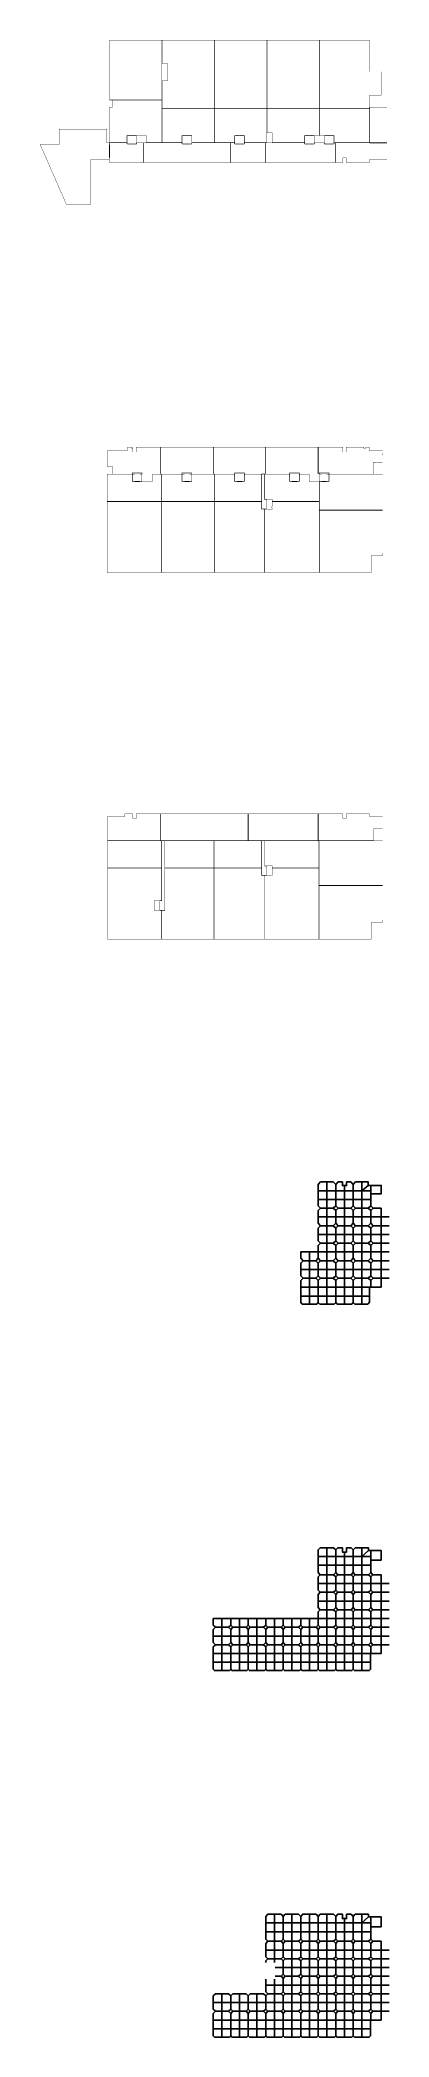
# Model space of a CAD drawing. Header units: millimetres. Extents: x -552870 to 1405794, y -1345622 to 197746.
# Drawn here: x 390170 to 609680, y -1095809 to 159591 of the extents above; entities that cross this region are included whole.
import ezdxf

# ---------------------------------------------------------------- set-up
doc = ezdxf.new("R2010")
doc.units = ezdxf.units.MM
doc.header["$LTSCALE"] = 1000
doc.header["$MEASUREMENT"] = 0
doc.layers.get('0').update_dxf_attribs({"linetype": 'CONTINUOUS'})

msp = doc.modelspace()

# ---------------------------------------------------------------- linework, layer by layer
at = {"color": 3, "ltscale": 10000, "const_width": 200}
for points in [[(433930, 159491), (433930, 121891), (466780, 121891), (466780, 159491), (433930, 159491)], [(466980, 159491), (466980, 144841), (470280, 144841), (470280, 133841), (466980, 133841), (466980, 116391), (499730, 116391), (499730, 159491), (466980, 159491)], [(499930, 159491), (499930, 116391), (532780, 116391), (532780, 159491), (499930, 159491)], [(532980, 159491), (532980, 116391), (565730, 116391), (565730, 159491), (532980, 159491)], [(565930, 159491), (565930, 116391), (597330, 116391), (597330, 124791), (604655, 124791), (604655, 139653), (597330, 139653), (597330, 159491), (565930, 159491)], [(435880, 121891), (435880, 117291), (433930, 117291), (433930, 95091), (444880, 95091), (444880, 99591), (457005, 99591), (457005, 95091), (466780, 95091), (466780, 121891), (435880, 121891)], [(466980, 116391), (466980, 95091), (479480, 95091), (479480, 99591), (485780, 99591), (485780, 95091), (499730, 95091), (499730, 116391), (466980, 116391)], [(532680, 95091), (532680, 101291), (532780, 101291), (532780, 116391), (499930, 116391), (499930, 95091), (512480, 95091), (512480, 99591), (518780, 99591), (518780, 95091), (532680, 95091)], [(597530, 117391), (597530, 94891), (575093, 94891), (575093, 94241), (574893, 94241), (574893, 99391), (573443, 99391), (573443, 99591), (570443, 99591), (570443, 99391), (568993, 99391), (568993, 94234), (568793, 94234), (568793, 94891), (562793, 94891), (562793, 94234), (562593, 94234), (562593, 99391), (561143, 99391), (561143, 99591), (558143, 99591), (558143, 99391), (556693, 99391), (556693, 94241), (556493, 94241), (556493, 94891), (532130, 94891), (532130, 82566), (580630, 82566), (580630, 85566), (582630, 85566), (582630, 82566), (597330, 82641), (597330, 84341), (608380, 84341), (608380, 117391), (597530, 117391)], [(556493, 99591), (556493, 95091), (536280, 95091), (536280, 101291), (532980, 101291), (532980, 116391), (565730, 116391), (565730, 99591), (556493, 99591)], [(433930, 94891), (433930, 82566), (532130, 82566), (532130, 94891), (518780, 94891), (518780, 94234), (518580, 94234), (518580, 99391), (517130, 99391), (517130, 99591), (514130, 99591), (514130, 99391), (512680, 99391), (512680, 94241), (512480, 94241), (512480, 94891), (485780, 94891), (485780, 94234), (485580, 94234), (485580, 99391), (484130, 99378), (484130, 99591), (481130, 99591), (481130, 99391), (479680, 99391), (479680, 94241), (479480, 94241), (479480, 94891), (451180, 94891), (451180, 94234), (450980, 94234), (450980, 99391), (449530, 99391), (449530, 99591), (446530, 99591), (446530, 99391), (445080, 99391), (445080, 94241), (444880, 94241), (444880, 94891), (433930, 94891)], [(448480, -96434), (448480, -97234), (448405, -97234), (448405, -97184), (448005, -97184), (448005, -96509), (446655, -96509), (446655, -96584), (445555, -96584), (445555, -96509), (444930, -96509), (444930, -98709), (432530, -98709), (432530, -108459), (433780, -108459), (433780, -108609), (434430, -108609), (434430, -108459), (435880, -108459), (435880, -113259), (448230, -113259), (448230, -112609), (448430, -112609), (448430, -113259), (449870, -113259), (449871, -113459), (448430, -113459), (448430, -117759), (449880, -117759), (449880, -117747), (449925, -117747), (449925, -117972), (449880, -117972), (449880, -117959), (448230, -117959), (448230, -113459), (447680, -113459), (447680, -113409), (446580, -113409), (446580, -113459), (432530, -113459), (432530, -130509), (466655, -130509), (466655, -113459), (460880, -113459), (460880, -117959), (452880, -117959), (452880, -117972), (452835, -117972), (452835, -117747), (452880, -117747), (452880, -117759), (454330, -117759), (454330, -113459), (452890, -113459), (452890, -113259), (454330, -113259), (454330, -112603), (454530, -112603), (454530, -113259), (466130, -113259), (466130, -96434), (450630, -96434), (450630, -99434), (448630, -99434), (448630, -96434), (448480, -96434)], [(499130, -113259), (512480, -113259), (512480, -112609), (512680, -112609), (512680, -117759), (514130, -117759), (514130, -117959), (512480, -117959), (512480, -113459), (499855, -113459), (499855, -130509), (529405, -130509), (529405, -113459), (518780, -113459), (518780, -117959), (517130, -117959), (517130, -117759), (518580, -117759), (518580, -112603), (518780, -112603), (518780, -113259), (529605, -113259), (529605, -135109), (532680, -135109), (532680, -129309), (531405, -129309), (531405, -113259), (532130, -113259), (532130, -96434), (499130, -96434), (499130, -113259)], [(532130, -96434), (532130, -113259), (547080, -113259), (547080, -112609), (547280, -112609), (547280, -117759), (548730, -117759), (548730, -117959), (547080, -117959), (547080, -113459), (531605, -113459), (531605, -129109), (536280, -129109), (536280, -130509), (565655, -130509), (565655, -117959), (559430, -117959), (559430, -113459), (553380, -113459), (553380, -117959), (551730, -117959), (551730, -117759), (553180, -117759), (553180, -112603), (553380, -112603), (553380, -113259), (565130, -113259), (565130, -96434), (532130, -96434)], [(565655, -113259), (565130, -113259), (565130, -96434), (580630, -96434), (580630, -99434), (582630, -99434), (582630, -96434), (593780, -96434), (593780, -97234), (593855, -97234), (593855, -97184), (594880, -97184), (594880, -96509), (597330, -96509), (597330, -98709), (605655, -98709), (605655, -100059), (605705, -100059), (605705, -101159), (605655, -101159), (605655, -105859), (604067, -105859), (604067, -105844), (603965, -105844), (603965, -106259), (600765, -106259), (600765, -105844), (600663, -105844), (600663, -105859), (599805, -105859), (599805, -113259), (571955, -113259), (571955, -112609), (571755, -112609), (571755, -113259), (570315, -113259), (570315, -113459), (571755, -113459), (571755, -117759), (570305, -117759), (570305, -117747), (570260, -117747), (570260, -117972), (570305, -117972), (570305, -117959), (571955, -117959), (571955, -113459), (572505, -113459), (572505, -113409), (573605, -113409), (573605, -113459), (605655, -113459), (605655, -136009), (565855, -136009), (565855, -117959), (567305, -117959), (567305, -117972), (567350, -117972), (567350, -117747), (567305, -117747), (567305, -117759), (565855, -117759), (565855, -113459), (567295, -113459), (567295, -113259), (565855, -113259), (565855, -112603), (565655, -112603), (565655, -113259)], [(432530, -130509), (432530, -175259), (466655, -175259), (466655, -130509), (432530, -130509)], [(466855, -130509), (466855, -175259), (499655, -175259), (499655, -130509), (466855, -130509)], [(499855, -130509), (499855, -175259), (531405, -175259), (531405, -135309), (529405, -135309), (529405, -134959), (529455, -134959), (529455, -133859), (529405, -133859), (529405, -130509), (499855, -130509)], [(536280, -130509), (536280, -133609), (536030, -133609), (536030, -134709), (536280, -134709), (536280, -135309), (531605, -135309), (531605, -175259), (565730, -175259), (565730, -172559), (565655, -172559), (565655, -130509), (536280, -130509)], [(566804, -136009), (565855, -136009), (565855, -172559), (565880, -172559), (565880, -173659), (565930, -173659), (565930, -175259), (598480, -175259), (598480, -164709), (605655, -164709), (605655, -164359), (605705, -164359), (605705, -163259), (605655, -163259), (605655, -136009), (566804, -136009)], [(468605, -343709), (521130, -343709), (521130, -326834), (450630, -326834), (450630, -329834), (448630, -329834), (448630, -326834), (443530, -326834), (443530, -328509), (432580, -328509), (432580, -343709), (466805, -343709), (466805, -381559), (465580, -381559), (465580, -387359), (468605, -387359), (468605, -343709)], [(531480, -343709), (599805, -343709), (599805, -336259), (605655, -336259), (605655, -328509), (597330, -328509), (597330, -326834), (582630, -326834), (582630, -329834), (580630, -329834), (580630, -326834), (521130, -326834), (521130, -343709), (529680, -343709), (529680, -365509), (532680, -365509), (532680, -359709), (531480, -359709), (531480, -343709)], [(449720, -343709), (449720, -343909), (432580, -343909), (432580, -360909), (466605, -360909), (466605, -343909), (453040, -343909), (453040, -343709), (449720, -343709)], [(480970, -343709), (480970, -343909), (468805, -343909), (468805, -360909), (499580, -360909), (499580, -343909), (484290, -343909), (484290, -343709), (480970, -343709)], [(513970, -343709), (513970, -343909), (499780, -343909), (499780, -360909), (529480, -360909), (529480, -343909), (517290, -343909), (517290, -343709), (513970, -343709)], [(548570, -343909), (531680, -343909), (531680, -359509), (536280, -359509), (536280, -360909), (565580, -360909), (565580, -348409), (565580, -343909), (551890, -343909), (551890, -343709), (548570, -343709), (548570, -343909)], [(567070, -343709), (567070, -343909), (565780, -343909), (565780, -371909), (605655, -371909), (605655, -343909), (570390, -343909), (570390, -343709), (567070, -343709)], [(432580, -360909), (432580, -405609), (466605, -405609), (466605, -387559), (461980, -387559), (461980, -381359), (466605, -381359), (466605, -360909), (432580, -360909)], [(468805, -360909), (468805, -387559), (466805, -387559), (466805, -405609), (499580, -405609), (499580, -377409), (499580, -360909), (468805, -360909)], [(499780, -360909), (499780, -405609), (531480, -405609), (531480, -365709), (529480, -365709), (529480, -360909), (499780, -360909)], [(536280, -360909), (536280, -365709), (531680, -365709), (531680, -405609), (565580, -405609), (565580, -360909), (536280, -360909)]]:
    msp.add_lwpolyline(points, dxfattribs=at)
at = {"color": 1, "ltscale": 10000, "const_width": 500}
for points in [[(433930, 121891), (466780, 121891)], [(466980, 116391), (499730, 116391)], [(499930, 116391), (532780, 116391)], [(532980, 116391), (565730, 116391)], [(565930, 116391), (597330, 116391)], [(433930, 93641), (433930, 85641)], [(445080, 94241), (450980, 94241)], [(446530, 99591), (449530, 99591)], [(455130, 94891), (455130, 82566)], [(479680, 94241), (485580, 94241)], [(481130, 99591), (484130, 99591)], [(510130, 94891), (510130, 82566)], [(512680, 94241), (518580, 94241)], [(514130, 99591), (517130, 99591)], [(532130, 94891), (532130, 82566)], [(556693, 94241), (562593, 94241)], [(558143, 99591), (561143, 99591)], [(568993, 94241), (574893, 94241)], [(570443, 99591), (573443, 99591)], [(576130, 94891), (576130, 82566)], [(597530, 94891), (608380, 94891)], [(466130, -96434), (466130, -113259)], [(499130, -96434), (499130, -113259)], [(532130, -96434), (532130, -113259)], [(565130, -96434), (565130, -113259)], [(448430, -112609), (454330, -112603)], [(479680, -112609), (485580, -112609)], [(512680, -112609), (518580, -112609)], [(553180, -112609), (547280, -112609)], [(571755, -112609), (565855, -112609)], [(449880, -117959), (452880, -117959)], [(481130, -117959), (484130, -117959)], [(514130, -117959), (517130, -117959)], [(529605, -113259), (531405, -113259)], [(548730, -117959), (551730, -117959)], [(567305, -117959), (570305, -117959)], [(466655, -130509), (432530, -130509)], [(499655, -130509), (466855, -130509)], [(529405, -130509), (499855, -130509)], [(565655, -130509), (536280, -130509)], [(605655, -136009), (565855, -136009)], [(466130, -326834), (466130, -343709)], [(521130, -326834), (521130, -343709)], [(565130, -326834), (565130, -343709)], [(449720, -343709), (453040, -343709)], [(466805, -343709), (468605, -343709)], [(480970, -343709), (484290, -343709)], [(513970, -343709), (517290, -343709)], [(529680, -343709), (531480, -343709)], [(548570, -343709), (551890, -343709)], [(567070, -343709), (570390, -343709)], [(466605, -360909), (432580, -360909)], [(468805, -360909), (499580, -360909)], [(499780, -360909), (529480, -360909)], [(536280, -360909), (565580, -360909)], [(565780, -371909), (605655, -371909)]]:
    msp.add_lwpolyline(points, dxfattribs=at)
at = {"color": 3, "ltscale": 10000, "const_width": 200}
for points in [[(597330, 95091), (597330, 116391), (565930, 116391), (565930, 99591), (570443, 99591), (575093, 99591), (575093, 95091)], [(433730, 93641), (433730, 94891), (432330, 94891), (432330, 103441), (402330, 103441), (402330, 93941), (390323, 93941), (406728, 56291), (422130, 56291), (422130, 84341), (433730, 84341), (433730, 84391), (433930, 84391), (433930, 93641)], [(466130, -96434), (466130, -113259), (479480, -113259), (479480, -112609), (479680, -112609), (479680, -113259), (481120, -113259), (481120, -113459), (479680, -113459), (479680, -117759), (481130, -117759), (481130, -117747), (481175, -117747), (481175, -117972), (481130, -117972), (481130, -117959), (479480, -117959), (479480, -113459), (479130, -113459), (479130, -113409), (478030, -113409), (478030, -113459), (466855, -113459), (466855, -130509), (499655, -130509), (499655, -113459), (485780, -113459), (485780, -117959), (484130, -117959), (484130, -117972), (484085, -117972), (484085, -117747), (484130, -117747), (484130, -117759), (485580, -117759), (485580, -113459), (484140, -113459), (484140, -113259), (485580, -113259), (485580, -112603), (485780, -112603), (485780, -113259), (499130, -113259), (499130, -96434)], [(605655, -371909), (605655, -393659), (605705, -393659), (605705, -394759), (605655, -394759), (605655, -395109), (598480, -395109), (598480, -405609), (565780, -405609), (565780, -371909)]]:
    msp.add_lwpolyline(points, close=True, dxfattribs=at)
at = {"color": 114, "ltscale": 10000, "true_color": 0x139b48}
for points in [[(587130, -634059), (586180, -635009), (577080, -635009), (576130, -634059), (575180, -635009), (566080, -635009), (565130, -634059), (564180, -635009), (555080, -635009), (554130, -634059), (554130, -620334), (555654, -618809), (554130, -617285), (554130, -609334), (555654, -607809), (554130, -606285), (554130, -602309), (565130, -602309), (565130, -598334), (566654, -596809), (565130, -595285), (565130, -587334), (566654, -585809), (565130, -584285), (565130, -576334), (566654, -574809), (565130, -573285), (565130, -559809), (566630, -558309), (574630, -558309), (576130, -559809), (577630, -558309), (580330, -558309), (580330, -560534), (582930, -560534), (582930, -558309), (585630, -558309), (587130, -559809)], [(565130, -563809), (587130, -563809)], [(570630, -558309), (570630, -596809), (570630, -635009)], [(576130, -559809), (576130, -573285)], [(580630, -560234), (580330, -560534)], [(581630, -560534), (581630, -596809), (581630, -635009)], [(582630, -560234), (582930, -560534)], [(587130, -563809), (598130, -563809)], [(592630, -558309), (592630, -596809), (592630, -635009)], [(596630, -560509), (592630, -563809)], [(598130, -560509), (598130, -565659)], [(587130, -569309), (565131, -569309)], [(566654, -574809), (574606, -574809)], [(576130, -573285), (574606, -574809), (576130, -576334), (577654, -574809), (576130, -573285)], [(576130, -576334), (576130, -584285)], [(577654, -574809), (585606, -574809)], [(587130, -573285), (585606, -574809), (587130, -576334)], [(587130, -569309), (598130, -569309)], [(588654, -574809), (596606, -574809)], [(598130, -573285), (596606, -574809), (598130, -576334), (599654, -574809)], [(598130, -576334), (598130, -584285)], [(565130, -580309), (587130, -580309)], [(566654, -585809), (574606, -585809)], [(576130, -584285), (574606, -585809), (576130, -587334), (577654, -585809), (576130, -584285)], [(576130, -587334), (576130, -595285)], [(577654, -585809), (585606, -585809)], [(587130, -584285), (585606, -585809), (587130, -587334)], [(587130, -580309), (609678, -580309)], [(588654, -585809), (596606, -585809)], [(598130, -584285), (596606, -585809), (598130, -587334), (599654, -585809), (598130, -584285)], [(598130, -587334), (598130, -595285)], [(599654, -585809), (609680, -585809)], [(559630, -602310), (559630, -635009)], [(565129, -602309), (587130, -602309)], [(565130, -591309), (587130, -591309)], [(565130, -602309), (565130, -606285)], [(566654, -596809), (574606, -596809)], [(576130, -595285), (574606, -596809), (576130, -598334), (577654, -596809), (576130, -595285)], [(576130, -598334), (576130, -606285)], [(577654, -596809), (585606, -596809)], [(587130, -595285), (585606, -596809), (587130, -598334)], [(587130, -591309), (609678, -591309)], [(587130, -602309), (609678, -602309)], [(588654, -596809), (596606, -596809)], [(598130, -595285), (596606, -596809), (598130, -598334), (599654, -596809), (598130, -595285)], [(598130, -598334), (598130, -606285)], [(599654, -596809), (609680, -596809)], [(554130, -613309), (587130, -613309)], [(563606, -607809), (555654, -607809)], [(565130, -606285), (563606, -607809), (565130, -609334), (566654, -607809), (565130, -606285)], [(565130, -609334), (565130, -617285)], [(566654, -607809), (574606, -607809)], [(576130, -606285), (574606, -607809), (576130, -609334), (577654, -607809), (576130, -606285)], [(576130, -609334), (576130, -617285)], [(577654, -607809), (585606, -607809)], [(587130, -606285), (585606, -607809), (587130, -609334)], [(587130, -613309), (609678, -613309)], [(588654, -607809), (596606, -607809)], [(598130, -606285), (596606, -607809), (598130, -609334), (599654, -607809), (598130, -606285)], [(598130, -609334), (598130, -617285)], [(599654, -607809), (609680, -607809)], [(554130, -624509), (587130, -624509)], [(563606, -618809), (555654, -618809)], [(565130, -617285), (563606, -618809), (565130, -620334), (566654, -618809), (565130, -617285)], [(565130, -620334), (565130, -634059)], [(566654, -618809), (574606, -618809)], [(576130, -617285), (574606, -618809), (576130, -620334), (577654, -618809), (576130, -617285)], [(576130, -620334), (576130, -634059)], [(577654, -618809), (585606, -618809)], [(587130, -617285), (585606, -618809), (587130, -620334)], [(587130, -624509), (597480, -624509)], [(588654, -618809), (596606, -618809)], [(598130, -617285), (596606, -618809), (598130, -620334), (599654, -618809), (598130, -617285)], [(598130, -620334), (598130, -624509)], [(599654, -618809), (609680, -618809)], [(587130, -630009), (554130, -630009)], [(587130, -630009), (597480, -630009)], [(587130, -864635), (586356, -865409), (576904, -865409), (576130, -864635), (575356, -865409), (565904, -865409), (565130, -864635), (564356, -865409), (554904, -865409), (554130, -864635), (554129, -850533), (555454, -849209), (554130, -847885), (554129, -839533), (555454, -838209), (554130, -836885), (554129, -832709), (554130, -832709), (565130, -832709), (565130, -828534), (566454, -827209), (565130, -825885), (565129, -817533), (566454, -816209), (565130, -814885), (565130, -806534), (566454, -805209), (565130, -803885), (565130, -789534), (566454, -788209), (574806, -788209), (576130, -789534), (577454, -788209), (580330, -788209), (580330, -790934), (582930, -790934), (582930, -788209), (585806, -788209), (587130, -789534)], [(570630, -788209), (570630, -827209)], [(576130, -789534), (576130, -803885)], [(580630, -790634), (580330, -790934)], [(582630, -790634), (582930, -790934)], [(604655, -827209), (604655, -805209), (599454, -805209), (598130, -803885), (598130, -796059), (604655, -796059), (604655, -789909), (596706, -789909), (596706, -788209), (588454, -788209), (587130, -789534), (587130, -803885), (588454, -805209), (587130, -806534), (587130, -814885), (588454, -816209), (587130, -817534), (587130, -825885), (588454, -827209), (587130, -828534), (587130, -836885), (588454, -838209), (587130, -839534), (587130, -847885), (588454, -849209), (587130, -850534), (587130, -864635), (587904, -865409), (597256, -865409), (598030, -864635), (598030, -854709), (604655, -854709), (604655, -827209)], [(592530, -788209), (592530, -827209), (592530, -865409)], [(596706, -789909), (592530, -793709)], [(598130, -796059), (598130, -789909)], [(565130, -793709), (587130, -793709)], [(587130, -799209), (565130, -799209)], [(581630, -790934), (581630, -827209)], [(587130, -793709), (598130, -793709)], [(587130, -799209), (598130, -799209)], [(565129, -810709), (587130, -810709)], [(566454, -805209), (574806, -805209)], [(576130, -803885), (574806, -805209), (576130, -806534), (577454, -805209), (576130, -803885)], [(576130, -814885), (574806, -816209), (576130, -817534), (577454, -816209), (576130, -814885)], [(576130, -806534), (576130, -814885)], [(577454, -805209), (585806, -805209)], [(587130, -803885), (585806, -805209), (587130, -806534)], [(587130, -814885), (585806, -816209), (587130, -817534)], [(587130, -810709), (609680, -810709)], [(588454, -805209), (596806, -805209)], [(598130, -803885), (596806, -805209), (598130, -806534), (599454, -805209)], [(598130, -814885), (596806, -816209), (598130, -817534), (599454, -816209), (598130, -814885)], [(598130, -806534), (598130, -814885)], [(565129, -821709), (587130, -821709)], [(566454, -816209), (574806, -816209)], [(566454, -827209), (574806, -827209)], [(570630, -827209), (570630, -865409)], [(576130, -825885), (574806, -827209), (576130, -828534), (577454, -827209), (576130, -825885)], [(576130, -817534), (576130, -825885)], [(576130, -828534), (576130, -836885)], [(577454, -816209), (585806, -816209)], [(577454, -827209), (585806, -827209)], [(581630, -827209), (581630, -865409)], [(587130, -825885), (585806, -827209), (587130, -828534)], [(587130, -821709), (609680, -821709)], [(588454, -816209), (596806, -816209)], [(596806, -827209), (588454, -827209)], [(598130, -825885), (596806, -827209), (598130, -828534), (599454, -827209), (598130, -825885)], [(598130, -817534), (598130, -825885)], [(598130, -828534), (598130, -836885)], [(599454, -816209), (609680, -816209)], [(599454, -827209), (609680, -827209)], [(554130, -864635), (553356, -865409), (543904, -865409), (543130, -864635), (542356, -865409), (532904, -865409), (532130, -864635), (531356, -865409), (521904, -865409), (521130, -864635), (520356, -865409), (510904, -865409), (510130, -864635), (509356, -865409), (499904, -865409), (499130, -864635), (499130, -850534), (500454, -849209), (499130, -847885), (499130, -839534), (500454, -838209), (499130, -836885), (499130, -832709), (554130, -832709)], [(500454, -838209), (508806, -838209)], [(504630, -832709), (504630, -865409)], [(510130, -836885), (508806, -838209), (510130, -839534), (511454, -838209), (510130, -836885)], [(510130, -832709), (510130, -836885)], [(510130, -839534), (510130, -847885)], [(511454, -838209), (519806, -838209)], [(515630, -832709), (515630, -865409)], [(521130, -836885), (519806, -838209), (521130, -839534), (522454, -838209), (521130, -836885)], [(521130, -832709), (521130, -836885)], [(521130, -839534), (521130, -847885)], [(522454, -838209), (530806, -838209)], [(526630, -832709), (526630, -865409)], [(532130, -836885), (530806, -838209), (532130, -839534), (533454, -838209), (532130, -836885)], [(532130, -832709), (532130, -836885)], [(532130, -839534), (532130, -847885)], [(533454, -838209), (541806, -838209)], [(537630, -832709), (537630, -865409)], [(543130, -836885), (541806, -838209), (543130, -839534), (544454, -838209), (543130, -836885)], [(543130, -832709), (543130, -836885)], [(543130, -839534), (543130, -847885)], [(544454, -838209), (552806, -838209)], [(548630, -832709), (548630, -865409)], [(554130, -836885), (552806, -838209), (554130, -839534)], [(555454, -838209), (563806, -838209)], [(559630, -832709), (559630, -865409)], [(565130, -836885), (563806, -838209), (565130, -839534), (566454, -838209), (565130, -836885)], [(565129, -832709), (587130, -832709)], [(565130, -832709), (565130, -836885)], [(565130, -839534), (565130, -847885)], [(566454, -838209), (574806, -838209)], [(576130, -836885), (574806, -838209), (576130, -839534), (577454, -838209), (576130, -836885)], [(576130, -839534), (576130, -847885)], [(577454, -838209), (585806, -838209)], [(587130, -836885), (585806, -838209), (587130, -839534)], [(587130, -832709), (609680, -832709)], [(588454, -838209), (596806, -838209)], [(598130, -836885), (596806, -838209), (598130, -839534), (599454, -838209), (598130, -836885)], [(598130, -839534), (598130, -847885)], [(599454, -838209), (609680, -838209)], [(499130, -843709), (554130, -843709)], [(500454, -849209), (508806, -849209)], [(510130, -847885), (508806, -849209), (510130, -850534), (511454, -849209), (510130, -847885)], [(510130, -850534), (510130, -864635)], [(511454, -849209), (519806, -849209)], [(521130, -847885), (519806, -849209), (521130, -850534), (522454, -849209), (521130, -847885)], [(521130, -850534), (521130, -864635)], [(522454, -849209), (530806, -849209)], [(532130, -847885), (530806, -849209), (532130, -850534), (533454, -849209), (532130, -847885)], [(532130, -850534), (532130, -864635)], [(533454, -849209), (541806, -849209)], [(543130, -847885), (541806, -849209), (543130, -850534), (544454, -849209), (543130, -847885)], [(543130, -850534), (543130, -864635)], [(544454, -849209), (552806, -849209)], [(554130, -847885), (552806, -849209), (554130, -850534)], [(554130, -843709), (587130, -843709)], [(555454, -849209), (563806, -849209)], [(565130, -847885), (563806, -849209), (565130, -850534), (566454, -849209), (565130, -847885)], [(565130, -864635), (565130, -850534)], [(566454, -849209), (574806, -849209)], [(576130, -847885), (574806, -849209), (576130, -850534), (577454, -849209), (576130, -847885)], [(576130, -850534), (576130, -864635)], [(577454, -849209), (585806, -849209)], [(587130, -847885), (585806, -849209), (587130, -850534)], [(587130, -843709), (609680, -843709)], [(588454, -849209), (596806, -849209)], [(598130, -847885), (596806, -849209), (598130, -850534), (599454, -849209), (598130, -847885)], [(598130, -850534), (598130, -854709)], [(599454, -849209), (609680, -849209)], [(499130, -854709), (554130, -854709)], [(499130, -860209), (554130, -860209)], [(554130, -854709), (587130, -854709)], [(554130, -860209), (587130, -860209)], [(587130, -854709), (598030, -854709)], [(587130, -860209), (598030, -860209)], [(532130, -1048909), (532130, -1047934), (533454, -1046609), (532130, -1045285), (532130, -1036934), (533454, -1035609), (532130, -1034285), (532130, -1019934), (533454, -1018609), (541806, -1018609), (543130, -1019934), (544454, -1018609), (552806, -1018609), (554130, -1019934), (555454, -1018609), (563806, -1018609), (565130, -1019934)], [(532130, -1024109), (565130, -1024109)], [(537630, -1018609), (537630, -1048909)], [(543130, -1019934), (543130, -1034285)], [(548630, -1018609), (548630, -1068609)], [(554130, -1019934), (554130, -1034285)], [(559630, -1018609), (559630, -1068609)], [(587130, -1019934), (585806, -1018609), (582930, -1018609), (582930, -1021334), (580330, -1021334), (580330, -1018609), (577454, -1018609), (576130, -1019934), (574806, -1018609), (566454, -1018609), (565130, -1019934), (565130, -1034285), (566454, -1035609), (565130, -1036934), (565130, -1045285), (566454, -1046609), (565130, -1047934), (565130, -1056285), (566454, -1057609), (565130, -1058934), (565130, -1067285), (566454, -1068609), (565130, -1069934), (565130, -1078285), (566454, -1079609), (565130, -1080934), (565130, -1095035), (565904, -1095809), (575356, -1095809), (576130, -1095035), (576904, -1095809), (586356, -1095809), (587130, -1095035)], [(565130, -1024109), (587130, -1024109)], [(570630, -1018609), (570630, -1095809)], [(576130, -1019934), (576130, -1034285)], [(580630, -1021034), (580330, -1021334)], [(581630, -1021334), (581630, -1095809)], [(582630, -1021034), (582930, -1021334)], [(604655, -1057609), (604655, -1035609), (599454, -1035609), (598130, -1034285), (598130, -1026459), (604655, -1026459), (604655, -1020309), (596706, -1020309), (596706, -1018609), (588454, -1018609), (587130, -1019934), (587130, -1034285), (588454, -1035609), (587130, -1036934), (587130, -1045285), (588454, -1046609), (587130, -1047934), (587130, -1056285), (588454, -1057609), (587130, -1058934), (587130, -1067285), (588454, -1068609), (587130, -1069934), (587130, -1078285), (588454, -1079609), (587130, -1080934), (587130, -1095035), (587904, -1095809), (597256, -1095809), (598030, -1095035), (598030, -1085109), (604655, -1085109), (604655, -1057609)], [(587130, -1024109), (598130, -1024109)], [(592530, -1018609), (592530, -1057609), (592530, -1095809)], [(596706, -1020309), (592530, -1024109)], [(598130, -1026459), (598130, -1020309)], [(532130, -1029609), (565130, -1029609)], [(532130, -1041109), (565130, -1041109)], [(533454, -1035609), (541806, -1035609)], [(543130, -1034285), (541806, -1035609), (543130, -1036934), (544454, -1035609), (543130, -1034285)], [(543130, -1036934), (543130, -1045285)], [(544454, -1035609), (552806, -1035609)], [(554130, -1034285), (552806, -1035609), (554130, -1036934), (555454, -1035609), (554130, -1034285)], [(554130, -1036934), (554130, -1045285)], [(555454, -1035609), (563806, -1035609)], [(565130, -1034285), (563806, -1035609), (565130, -1036934)], [(565130, -1029609), (587130, -1029609)], [(565130, -1041109), (587130, -1041109)], [(566454, -1035609), (574806, -1035609)], [(576130, -1034285), (574806, -1035609), (576130, -1036934), (577454, -1035609), (576130, -1034285)], [(576130, -1036934), (576130, -1045285)], [(577454, -1035609), (585806, -1035609)], [(587130, -1034285), (585806, -1035609), (587130, -1036934)], [(587130, -1029609), (598130, -1029609)], [(587130, -1041109), (609680, -1041109)], [(588454, -1035609), (596806, -1035609)], [(598130, -1034285), (596806, -1035609), (598130, -1036934), (599454, -1035609)], [(598130, -1036934), (598130, -1045285)], [(533454, -1046609), (541806, -1046609)], [(538080, -1052109), (565130, -1052109)], [(543130, -1045285), (541806, -1046609), (543130, -1047934), (544454, -1046609), (543130, -1045285)], [(543130, -1047934), (543130, -1056285)], [(544454, -1046609), (552806, -1046609)], [(554130, -1045285), (552806, -1046609), (554130, -1047934), (555454, -1046609), (554130, -1045285)], [(554130, -1047934), (554130, -1056285)], [(555454, -1046609), (563806, -1046609)], [(565130, -1045285), (563806, -1046609), (565130, -1047934)], [(565130, -1052109), (587130, -1052109)], [(566454, -1046609), (574806, -1046609)], [(576130, -1045285), (574806, -1046609), (576130, -1047934), (577454, -1046609), (576130, -1045285)], [(576130, -1047934), (576130, -1056285)], [(577454, -1046609), (585806, -1046609)], [(587130, -1045285), (585806, -1046609), (587130, -1047934)], [(587130, -1052109), (609680, -1052109)], [(588454, -1046609), (596806, -1046609)], [(598130, -1045285), (596806, -1046609), (598130, -1047934), (599454, -1046609), (598130, -1045285)], [(598130, -1047934), (598130, -1056285)], [(599454, -1046609), (609680, -1046609)], [(565130, -1067285), (563806, -1068609), (555454, -1068609), (554130, -1067285), (552806, -1068609), (544454, -1068609), (543130, -1067285), (541806, -1068609), (533454, -1068609), (532130, -1067285), (532130, -1059409)], [(532130, -1063109), (565130, -1063109)], [(537630, -1059409), (537630, -1068609)], [(538080, -1057609), (541806, -1057609)], [(543130, -1056285), (541806, -1057609), (543130, -1058934), (544454, -1057609), (543130, -1056285)], [(543130, -1058934), (543130, -1067285)], [(544454, -1057609), (552806, -1057609)], [(554130, -1056285), (552806, -1057609), (554130, -1058934), (555454, -1057609), (554130, -1056285)], [(554130, -1058934), (554130, -1067285)], [(555454, -1057609), (563806, -1057609)], [(565130, -1056285), (563806, -1057609), (565130, -1058934)], [(565130, -1063109), (587130, -1063109)], [(566454, -1057609), (574806, -1057609)], [(576130, -1056285), (574806, -1057609), (576130, -1058934), (577454, -1057609), (576130, -1056285)], [(576130, -1058934), (576130, -1067285)], [(577454, -1057609), (585806, -1057609)], [(587130, -1056285), (585806, -1057609), (587130, -1058934)], [(587130, -1063109), (609680, -1063109)], [(596806, -1057609), (588454, -1057609)], [(598130, -1056285), (596806, -1057609), (598130, -1058934), (599454, -1057609), (598130, -1056285)], [(598130, -1058934), (598130, -1067285)], [(599454, -1057609), (609680, -1057609)], [(565130, -1095035), (564356, -1095809), (554904, -1095809), (554130, -1095035), (553356, -1095809), (543904, -1095809), (543130, -1095035), (542356, -1095809), (532904, -1095809), (532130, -1095035), (531356, -1095809), (521904, -1095809), (521130, -1095035), (520356, -1095809), (510904, -1095809), (510130, -1095035), (509356, -1095809), (499904, -1095809), (499130, -1095035), (499130, -1080934), (500454, -1079609), (499130, -1078285), (499130, -1069934), (500454, -1068609), (508806, -1068609), (510130, -1069934), (511454, -1068609), (519806, -1068609), (521130, -1069934), (522454, -1068609), (530806, -1068609), (532130, -1069934), (533454, -1068609)], [(499130, -1074109), (565130, -1074109)], [(500454, -1079609), (508806, -1079609)], [(504630, -1068609), (504630, -1095809)], [(510130, -1078285), (508806, -1079609), (510130, -1080934), (511454, -1079609), (510130, -1078285)], [(510130, -1069934), (510130, -1078285)], [(511454, -1079609), (519806, -1079609)], [(515630, -1068609), (515630, -1095809)], [(521130, -1078285), (519806, -1079609), (521130, -1080934), (522454, -1079609), (521130, -1078285)], [(521130, -1069934), (521130, -1078285)], [(522454, -1079609), (530806, -1079609)], [(526630, -1068609), (526630, -1095809)], [(532130, -1078285), (530806, -1079609), (532130, -1080934), (533454, -1079609), (532130, -1078285)], [(532130, -1069934), (532130, -1078285)], [(533454, -1079609), (541806, -1079609)], [(537630, -1068609), (537630, -1095809)], [(544454, -1068609), (543130, -1069934), (541806, -1068609)], [(543130, -1078285), (541806, -1079609), (543130, -1080934), (544454, -1079609), (543130, -1078285)], [(543130, -1069934), (543130, -1078285)], [(544454, -1079609), (552806, -1079609)], [(548630, -1068609), (548630, -1095809)], [(555454, -1068609), (554130, -1069934), (552806, -1068609)], [(554130, -1078285), (552806, -1079609), (554130, -1080934), (555454, -1079609), (554130, -1078285)], [(554130, -1069934), (554130, -1078285)], [(555454, -1079609), (563806, -1079609)], [(559630, -1068609), (559630, -1095809)], [(565130, -1069934), (563806, -1068609)], [(565130, -1078285), (563806, -1079609), (565130, -1080934)], [(565130, -1074109), (587130, -1074109)], [(566454, -1068609), (574806, -1068609)], [(566454, -1079609), (574806, -1079609)], [(576130, -1067285), (574806, -1068609), (576130, -1069934), (577454, -1068609), (576130, -1067285)], [(576130, -1078285), (574806, -1079609), (576130, -1080934), (577454, -1079609), (576130, -1078285)], [(576130, -1069934), (576130, -1078285)], [(577454, -1068609), (585806, -1068609)], [(577454, -1079609), (585806, -1079609)], [(587130, -1067285), (585806, -1068609), (587130, -1069934)], [(587130, -1078285), (585806, -1079609), (587130, -1080934)], [(587130, -1074109), (609680, -1074109)], [(588454, -1068609), (596806, -1068609)], [(588454, -1079609), (596806, -1079609)], [(598130, -1067285), (596806, -1068609), (598130, -1069934), (599454, -1068609), (598130, -1067285)], [(598130, -1078285), (596806, -1079609), (598130, -1080934), (599454, -1079609), (598130, -1078285)], [(598130, -1069934), (598130, -1078285)], [(599454, -1068609), (609680, -1068609)], [(599454, -1079609), (609680, -1079609)], [(499130, -1085109), (565130, -1085109)], [(499130, -1090609), (565130, -1090609)], [(510130, -1080934), (510130, -1095035)], [(521130, -1080934), (521130, -1095035)], [(532130, -1080934), (532130, -1095035)], [(543130, -1080934), (543130, -1095035)], [(554130, -1080934), (554130, -1095035)], [(565130, -1085109), (587130, -1085109)], [(565130, -1090609), (587130, -1090609)], [(576130, -1080934), (576130, -1095035)], [(587130, -1085109), (598030, -1085109)], [(587130, -1090609), (598030, -1090609)], [(598130, -1080934), (598130, -1085109)]]:
    msp.add_lwpolyline(points, dxfattribs=at)
msp.add_lwpolyline([(599654, -574809), (604655, -574809), (604655, -624509), (597480, -624509), (597480, -633759), (596230, -635009), (588080, -635009), (587130, -634059), (587130, -620334), (588654, -618809), (587130, -617285), (587130, -609334), (588654, -607809), (587130, -606285), (587130, -598334), (588654, -596809), (587130, -595285), (587130, -587334), (588654, -585809), (587130, -584285), (587130, -576334), (588654, -574809), (587130, -573285), (587130, -559809), (588630, -558309), (596630, -558309), (596630, -560509), (604755, -560509), (604755, -565659), (598130, -565659), (598130, -573285)], close=True, dxfattribs=at)

doc.saveas('drawing.dxf')
